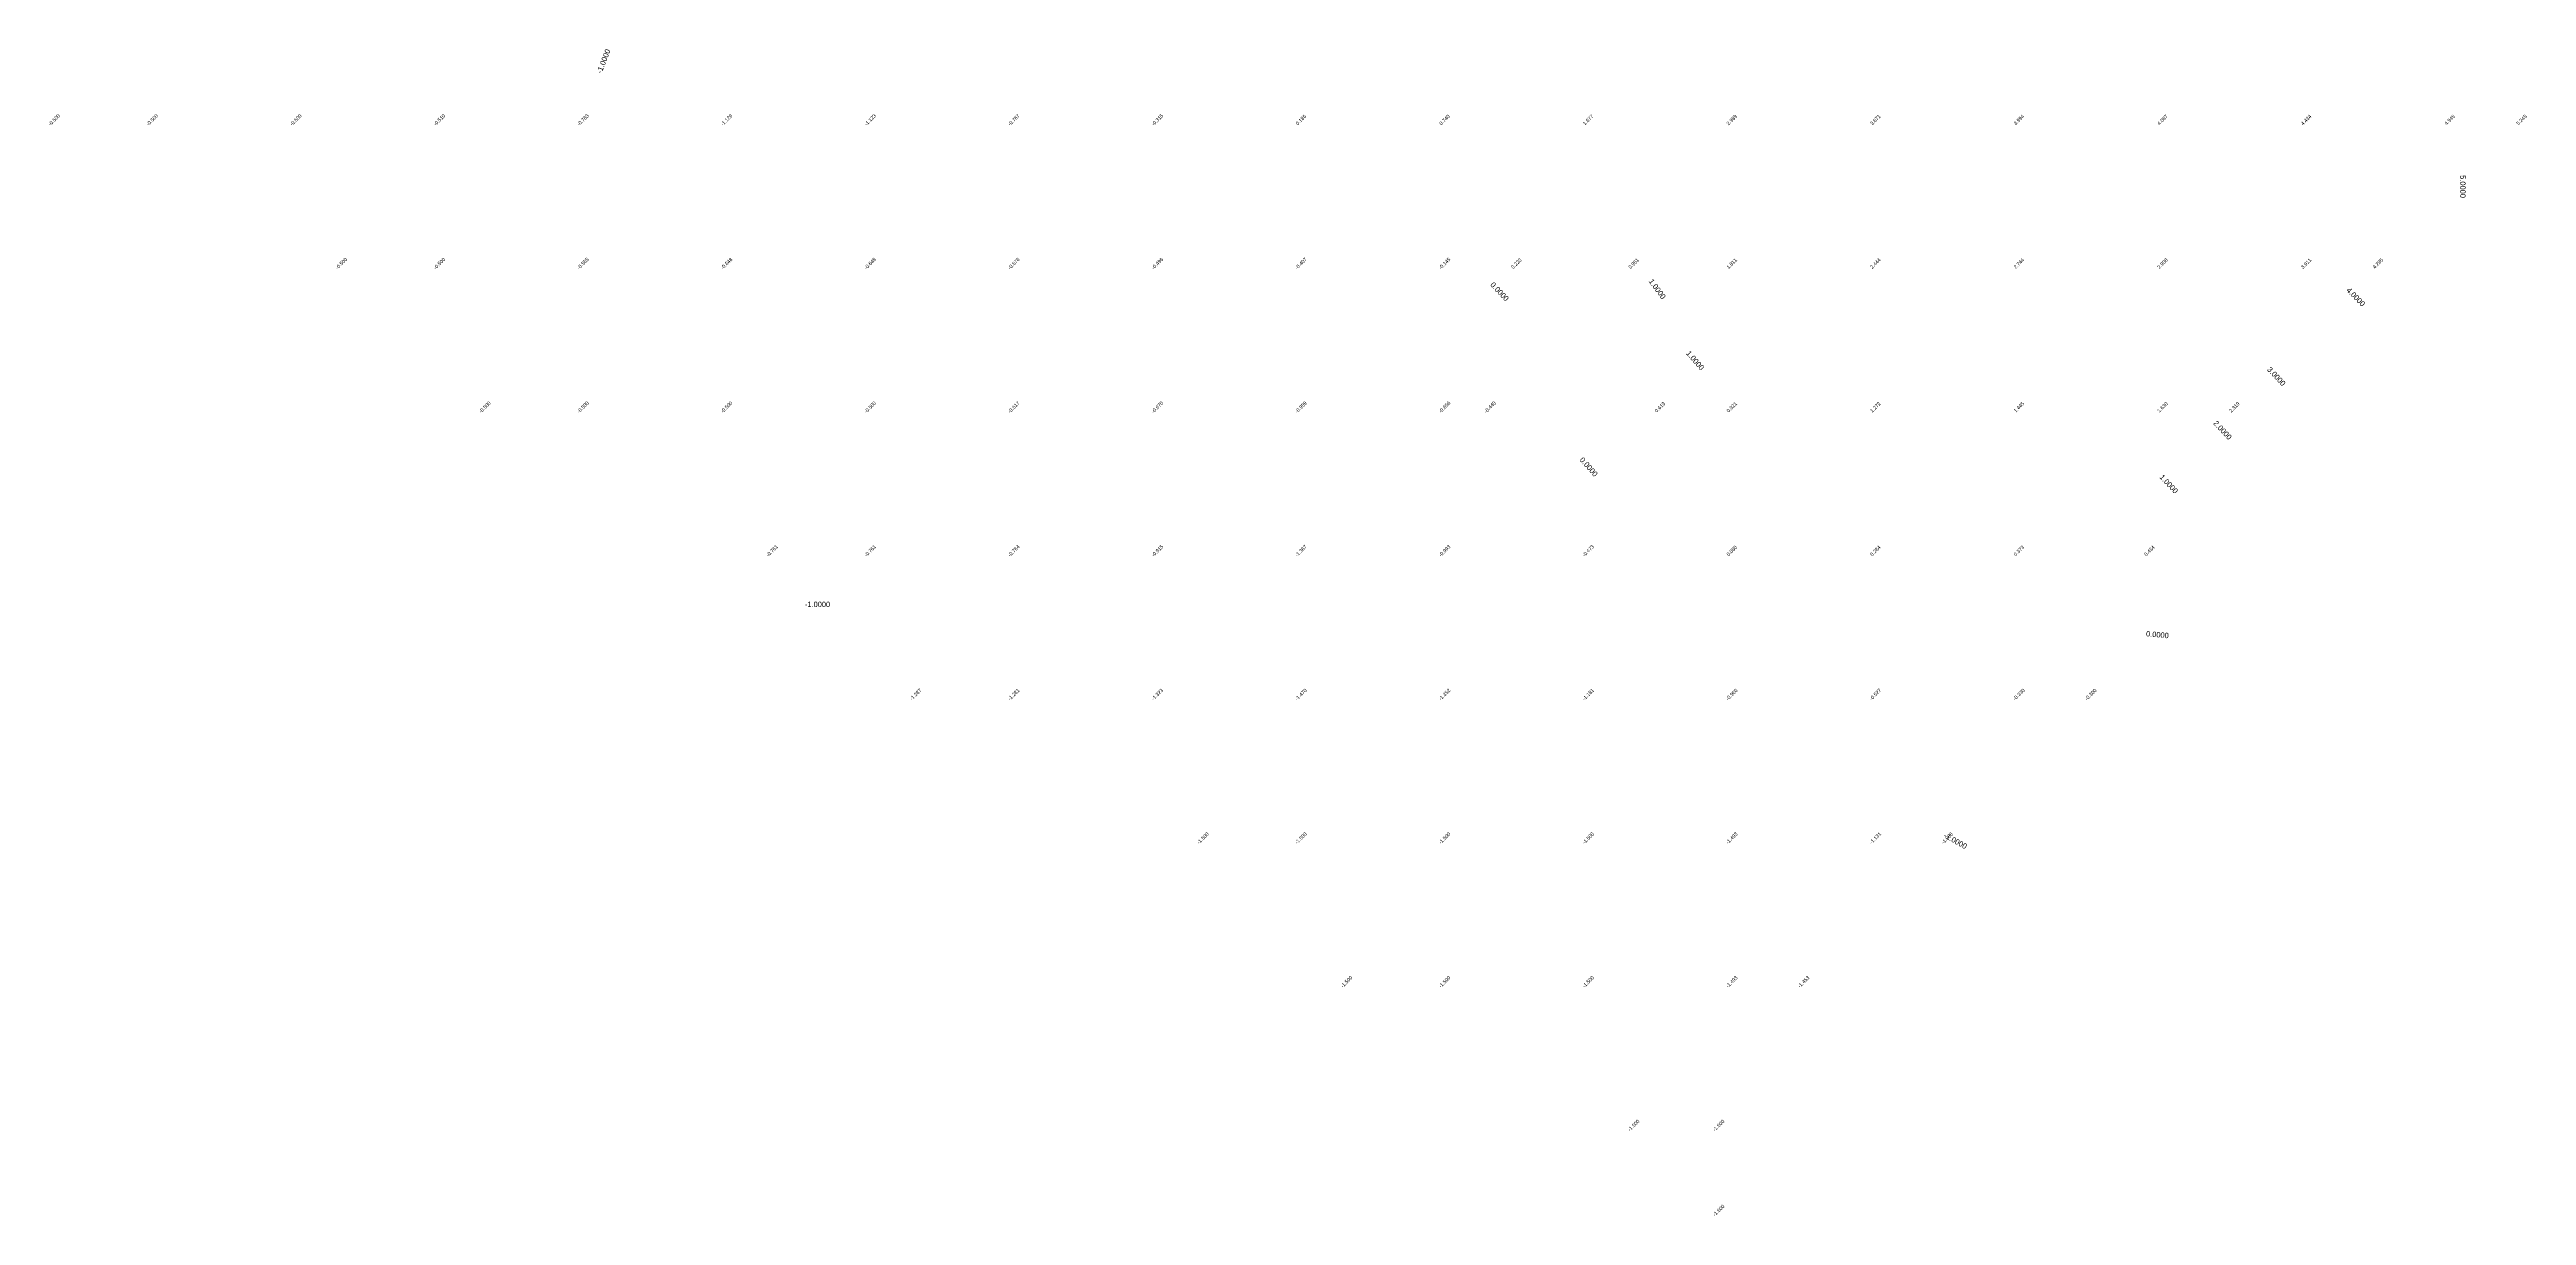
# Model space of a CAD drawing. Header units: metres. Extents: x 286386 to 287779, y 2079267 to 2080589.
# Drawn here: x 287145.7 to 287490.7, y 2079267.5 to 2079429.8 of the extents above; entities that cross this region are included whole.
import ezdxf
from ezdxf.enums import TextEntityAlignment as Align

# ---------------------------------------------------------------- set-up
doc = ezdxf.new("R2010")
doc.units = ezdxf.units.M
doc.header["$MEASUREMENT"] = 0
doc.layers.add('ESContAnn', color=231, linetype='Continuous')
doc.layers.add('ESElevation', color=150, linetype='Continuous')

msp = doc.modelspace()

# ---------------------------------------------------------------- texts
at = {"layer": 'ESContAnn'}
for s, rotation, p in [('-1.0000', 68.587, (287222.87, 2079428.17)), ('5.0000', 270, (287481.83, 2079410.71)), ('0.0000', 313.3865, (287347.67, 2079396.08)), ('1.0000', 306.1267, (287369.64, 2079396.45)), ('4.0000', 314.2258, (287466.92, 2079395.34)), ('1.0000', 311.1859, (287374.91, 2079386.5)), ('3.0000', 313.0694, (287455.86, 2079384.28)), ('2.0000', 313.0694, (287448.37, 2079376.79)), ('0.0000', 311.1859, (287360.09, 2079371.68)), ('1.0000', 313.0694, (287440.88, 2079369.3)), ('0.0000', 354.6678, (287439.29, 2079348.33)), ('-1.0000', 330.9454, (287411.15, 2079319.62))]:
    msp.add_text(s, height=0.75, rotation=rotation, dxfattribs=at).set_placement(p, align=Align.MIDDLE_CENTER)
msp.add_text('-1.0000', height=0.75, dxfattribs=at).set_placement((287252.67, 2079352.54), align=Align.MIDDLE_CENTER)
at = {"layer": 'ESElevation'}
for s, p in [('-0.500', (287146.34, 2079420)), ('-0.500', (287160, 2079420)), ('-0.500', (287180, 2079420)), ('-0.510', (287200, 2079420)), ('-0.783', (287220, 2079420)), ('-1.129', (287240, 2079420)), ('-1.123', (287260, 2079420)), ('-0.767', (287280, 2079420)), ('-0.315', (287300, 2079420)), ('0.186', (287320, 2079420)), ('0.740', (287340, 2079420)), ('1.677', (287360, 2079420)), ('2.989', (287380, 2079420)), ('3.671', (287400, 2079420)), ('3.994', (287420, 2079420)), ('4.087', (287440, 2079420)), ('4.434', (287460, 2079420)), ('4.945', (287480, 2079420)), ('5.245', (287490, 2079420)), ('-0.500', (287186.34, 2079400)), ('-0.500', (287200, 2079400)), ('-0.565', (287220, 2079400)), ('-0.648', (287240, 2079400)), ('-0.648', (287260, 2079400)), ('-0.576', (287280, 2079400)), ('-0.496', (287300, 2079400)), ('-0.407', (287320, 2079400)), ('-0.145', (287340, 2079400)), ('0.220', (287350, 2079400)), ('0.951', (287366.34, 2079400)), ('1.811', (287380, 2079400)), ('2.444', (287400, 2079400)), ('2.744', (287420, 2079400)), ('2.908', (287440, 2079400)), ('3.911', (287460, 2079400)), ('4.285', (287470, 2079400)), ('-0.500', (287206.34, 2079380)), ('-0.500', (287220, 2079380)), ('-0.500', (287240, 2079380)), ('-0.500', (287260, 2079380)), ('-0.517', (287280, 2079380)), ('-0.670', (287300, 2079380)), ('-0.959', (287320, 2079380)), ('-0.656', (287340, 2079380)), ('-0.440', (287346.34, 2079380)), ('0.619', (287370, 2079380)), ('0.921', (287380, 2079380)), ('1.272', (287400, 2079380)), ('1.445', (287420, 2079380)), ('1.630', (287440, 2079380)), ('2.319', (287450, 2079380)), ('-0.761', (287246.34, 2079360)), ('-0.761', (287260, 2079360)), ('-0.764', (287280, 2079360)), ('-0.915', (287300, 2079360)), ('-1.367', (287320, 2079360)), ('-0.993', (287340, 2079360)), ('-0.473', (287360, 2079360)), ('0.080', (287380, 2079360)), ('0.284', (287400, 2079360)), ('0.373', (287420, 2079360)), ('0.434', (287438.17, 2079360)), ('-1.287', (287266.34, 2079340)), ('-1.281', (287280, 2079340)), ('-1.323', (287300, 2079340)), ('-1.470', (287320, 2079340)), ('-1.352', (287340, 2079340)), ('-1.181', (287360, 2079340)), ('-0.966', (287380, 2079340)), ('-0.527', (287400, 2079340)), ('-0.330', (287420, 2079340)), ('-0.300', (287430, 2079340)), ('-1.500', (287306.34, 2079320)), ('-1.500', (287320, 2079320)), ('-1.500', (287340, 2079320)), ('-1.500', (287360, 2079320)), ('-1.493', (287380, 2079320)), ('-1.131', (287400, 2079320)), ('-1.006', (287410, 2079320)), ('-1.500', (287326.34, 2079300)), ('-1.500', (287340, 2079300)), ('-1.500', (287360, 2079300)), ('-1.493', (287380, 2079300)), ('-1.453', (287390, 2079300)), ('-1.500', (287366.34, 2079280)), ('-1.500', (287378.17, 2079280)), ('-1.500', (287378.17, 2079268.17))]:
    msp.add_text(s, height=0.5, rotation=45, dxfattribs=at).set_placement(p, align=Align.MIDDLE_CENTER)

doc.saveas('drawing.dxf')
